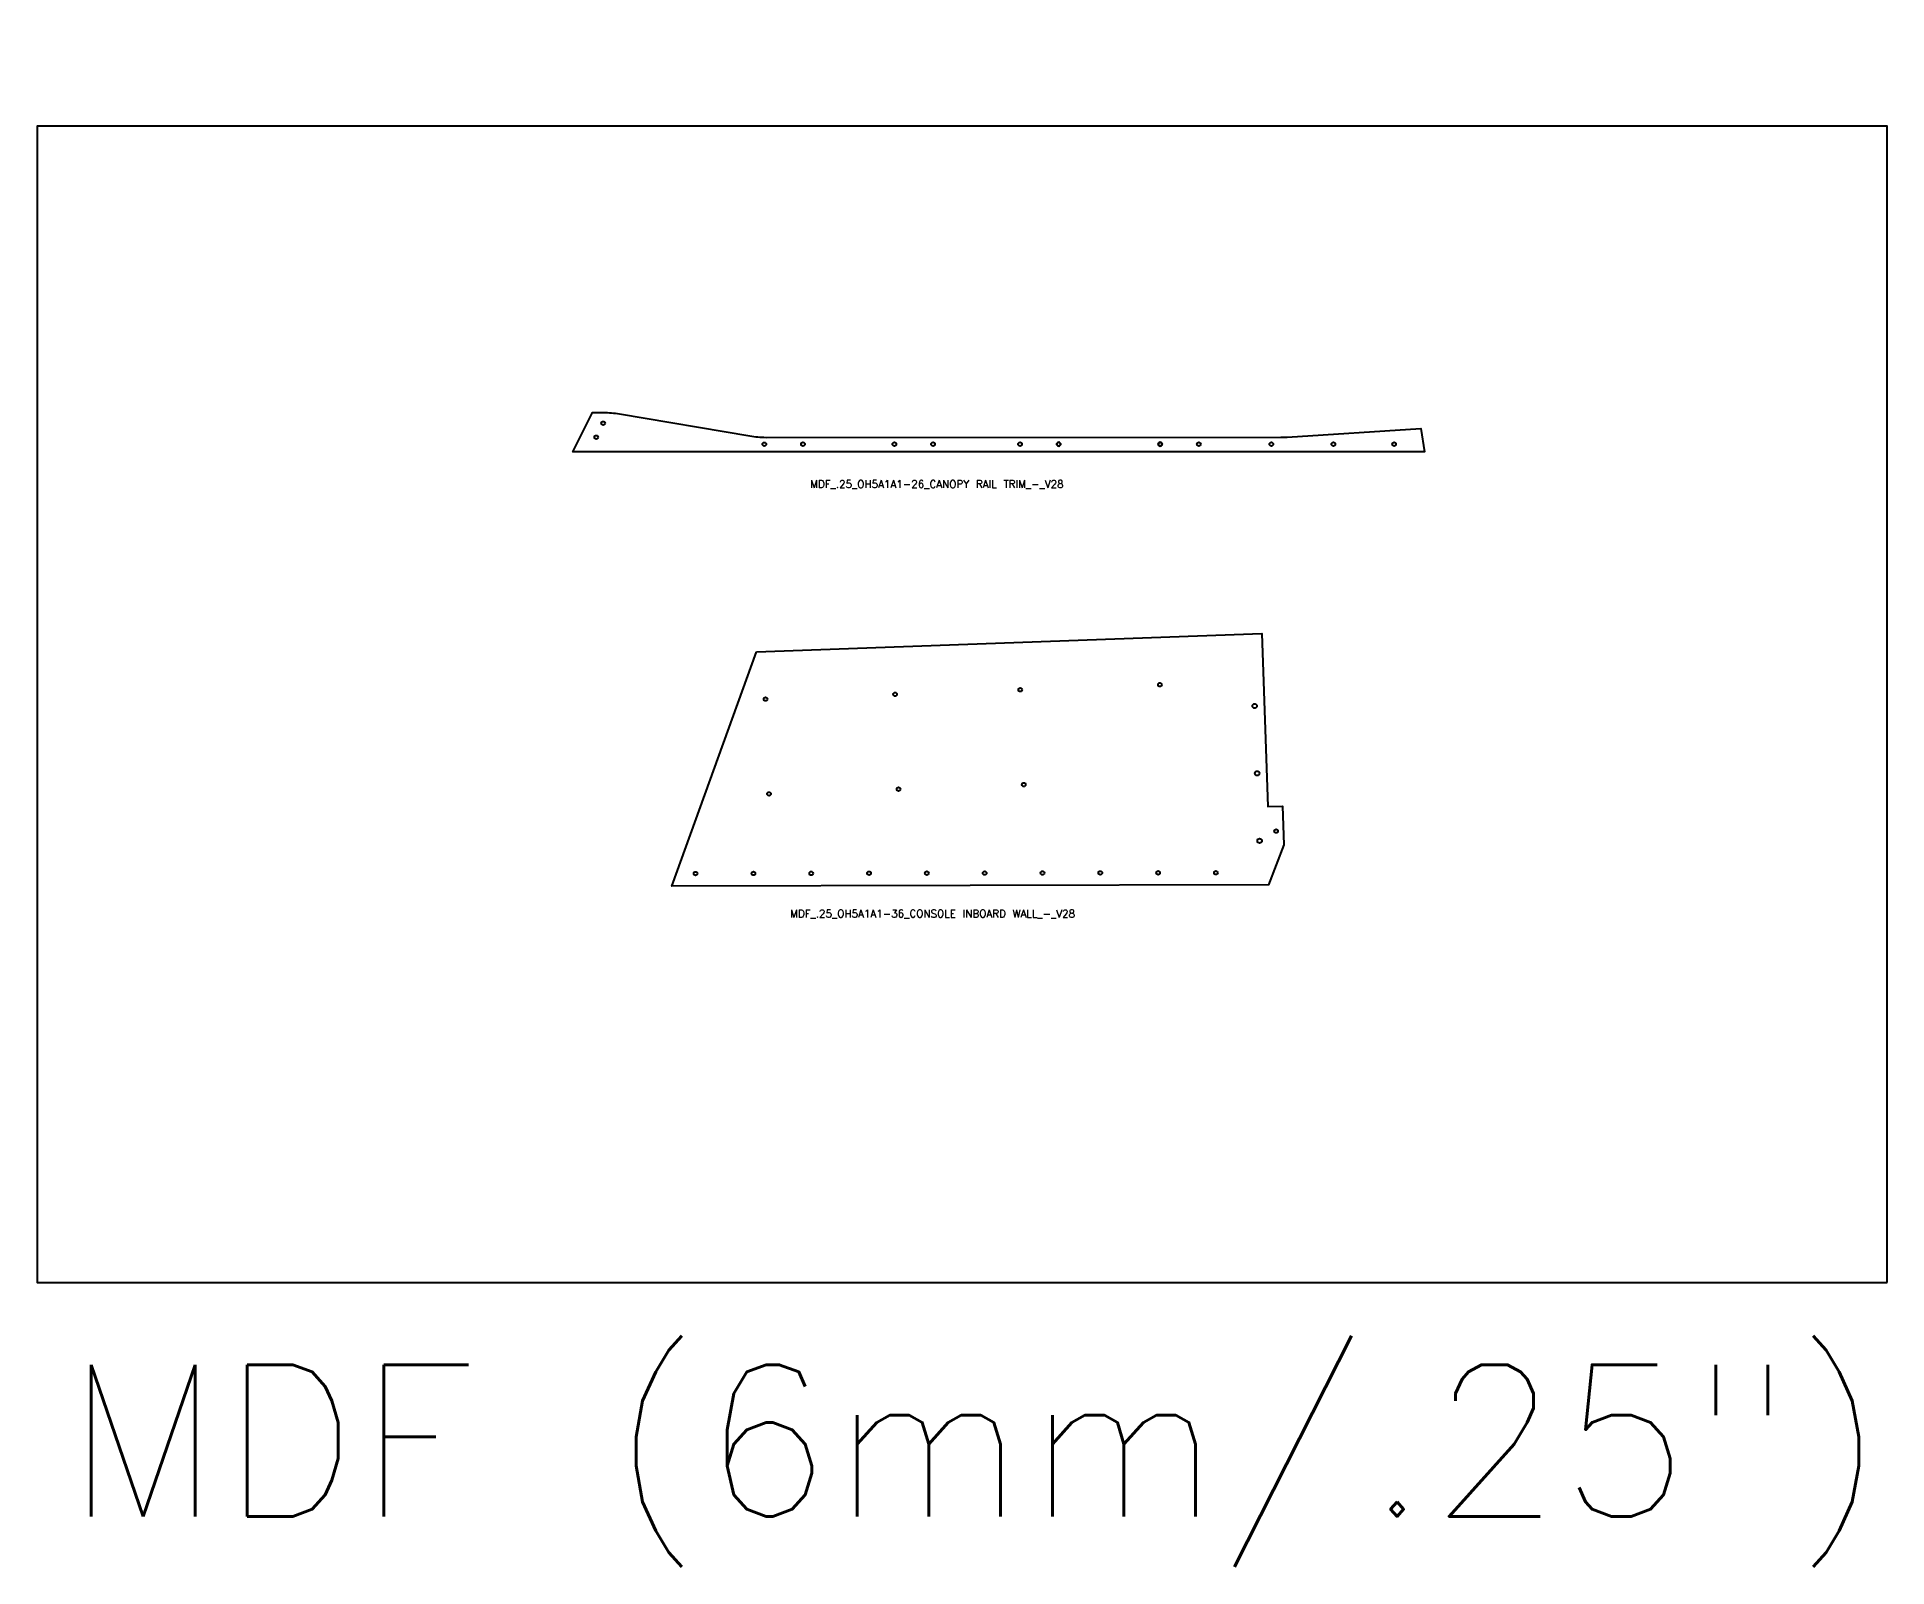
# Model space of a CAD drawing. Header units: millimetres. Extents: x 8001 to 31110, y 282 to 17125.
# Drawn here: x 19476 to 21914, y 286 to 2303 of the extents above; entities that cross this region are included whole.
import ezdxf

# ---------------------------------------------------------------- set-up
doc = ezdxf.new("R2010")
doc.units = ezdxf.units.MM
doc.styles.get("Standard").update_dxf_attribs({"font": 'txt.shx'})

msp = doc.modelspace()

# ---------------------------------------------------------------- texts
for s, height, p in [('MDF_.25_OH5A1A1-26_CANOPY RAIL TRIM_-_V28', 10, (20494.74562, 1708.5916)), ('MDF_.25_OH5A1A1-36_CONSOLE INBOARD WALL_-_V28', 10, (20468.3075, 1142.49159)), ('MDF (6mm/.25")', 200, (19512.86863, 352.96981))]:
    msp.add_text(s, height=height).set_placement(p)

# ---------------------------------------------------------------- linework, layer by layer
at = {"color": 0, "linetype": 'ByBlock', "lineweight": -2}
msp.add_lwpolyline([(21914.1135, 661.23125), (21914.1135, 2185.23125), (19475.7135, 2185.23125), (19475.7135, 661.23125)], close=True, dxfattribs=at)
msp.add_lwpolyline([(20243.6123, 1806.08706), (20415.3669, 1777.00655, 0.0419792887), (20436.58013, 1775.2244), (21115.13893, 1775.28885, 0.0161974313), (21123.36072, 1775.55604), (21299.68643, 1787.01196), (21304.40205, 1756.25682), (20182.12676, 1756.15024), (20207.68063, 1807.86781), (20222.39907, 1807.86921, -0.0419792887)], format="xyb", close=True)
msp.add_lwpolyline([(20243.6123, 1806.08706), (20415.3669, 1777.00655, 0.0419792887), (20436.58013, 1775.2244), (21115.13893, 1775.28885, 0.0161974313), (21123.36072, 1775.55604), (21299.68643, 1787.01196), (21304.40205, 1756.25682), (20182.12676, 1756.15024), (20207.68063, 1807.86781), (20222.39907, 1807.86921, -0.0419792887)], format="xyb", close=True)
msp.add_lwpolyline([(20424.19058, 1492.4134), (21089.91456, 1516.67166), (21098.22513, 1288.60302), (21117.2625, 1289.29673), (21119.12943, 1238.06207), (21099.06959, 1185.56664), (20312.36387, 1183.71652)], close=True)
msp.add_lwpolyline([(20424.19058, 1492.4134), (21089.91456, 1516.67166), (21098.22513, 1288.60302), (21117.2625, 1289.29673), (21119.12943, 1238.06207), (21099.06959, 1185.56664), (20312.36387, 1183.71652)], close=True)
for centre, radius in [((20221.97906, 1793.80169), 2.45745), ((20221.97906, 1793.80169), 2.45745), ((20212.87692, 1775.38021), 2.45745), ((20212.87692, 1775.38021), 2.45745), ((20434.36307, 1766.17419), 2.45745), ((20434.36307, 1766.17419), 2.45745), ((20485.31286, 1766.17903), 2.45745), ((20485.31286, 1766.17903), 2.45745), ((20605.77117, 1766.19047), 2.45745), ((20605.77117, 1766.19047), 2.45745), ((20656.72096, 1766.19531), 2.45745), ((20656.72096, 1766.19531), 2.45745), ((20771.39517, 1766.2062), 2.45745), ((20771.39517, 1766.2062), 2.45745), ((20822.34496, 1766.21104), 2.45745), ((20956.12963, 1766.22375), 2.45745), ((21007.07942, 1766.22858), 2.45745), ((21007.07942, 1766.22858), 2.45745), ((21102.64317, 1766.23766), 2.45745), ((21102.64317, 1766.23766), 2.45745), ((21184.4011, 1766.24542), 2.45745), ((21184.4011, 1766.24542), 2.45745), ((21264.4011, 1766.25302), 2.45745), ((21264.4011, 1766.25302), 2.45745), ((20606.73937, 1436.47683), 2.45745), ((20606.73937, 1436.47683), 2.45745), ((20771.72987, 1442.48891), 2.45745), ((20771.72987, 1442.48891), 2.45745), ((20955.75774, 1449.19469), 2.45745), ((20955.75774, 1449.19469), 2.45745), ((20435.9869, 1430.2548), 2.45745), ((20435.9869, 1430.2548), 2.45745), ((21080.68734, 1421.13622), 2.97663), ((21080.68734, 1421.13622), 2.97663), ((20776.28514, 1317.47801), 2.45745), ((20776.28514, 1317.47801), 2.45745), ((21083.92461, 1332.29518), 2.97663), ((21083.92461, 1332.29518), 2.97663), ((20440.54216, 1305.2439), 2.45745), ((20440.54216, 1305.2439), 2.45745), ((20611.29464, 1311.46593), 2.45745), ((20611.29464, 1311.46593), 2.45745), ((21087.16188, 1243.45414), 2.97663), ((21087.16188, 1243.45414), 2.97663), ((21108.93517, 1256.25536), 2.45745), ((21108.93517, 1256.25536), 2.45745), ((20343.79299, 1200.29649), 2.45745), ((20343.79299, 1200.29649), 2.45745), ((20419.9929, 1200.41202), 2.45745), ((20419.9929, 1200.41202), 2.45745), ((20496.19282, 1200.52756), 2.45745), ((20496.19282, 1200.52756), 2.45745), ((20572.39273, 1200.64309), 2.45745), ((20572.39273, 1200.64309), 2.45745), ((20648.59264, 1200.75863), 2.45745), ((20648.59264, 1200.75863), 2.45745), ((20724.79255, 1200.87417), 2.45745), ((20724.79255, 1200.87417), 2.45745), ((20800.99246, 1200.9897), 2.45745), ((20800.99246, 1200.9897), 2.45745), ((20877.19238, 1201.10524), 2.45745), ((20877.19238, 1201.10524), 2.45745), ((20953.39229, 1201.22077), 2.45745), ((20953.39229, 1201.22077), 2.45745), ((21029.5922, 1201.33631), 2.45745), ((21029.5922, 1201.33631), 2.45745)]:
    msp.add_circle(centre, radius)
at = {"extrusion": (0, 0, -1)}
for centre in [(-20822.34496, 1766.21104), (-20956.12963, 1766.22375)]:
    msp.add_circle(centre, 2.45745, dxfattribs=at)

msp.set_redraw_order([(e.dxf.handle, doc.entitydb.next_handle()) for e in msp.query("TEXT MTEXT ATTDEF DIMENSION ARC_DIMENSION")])  # texts and dimensions are drawn at this point

doc.saveas('drawing.dxf')
